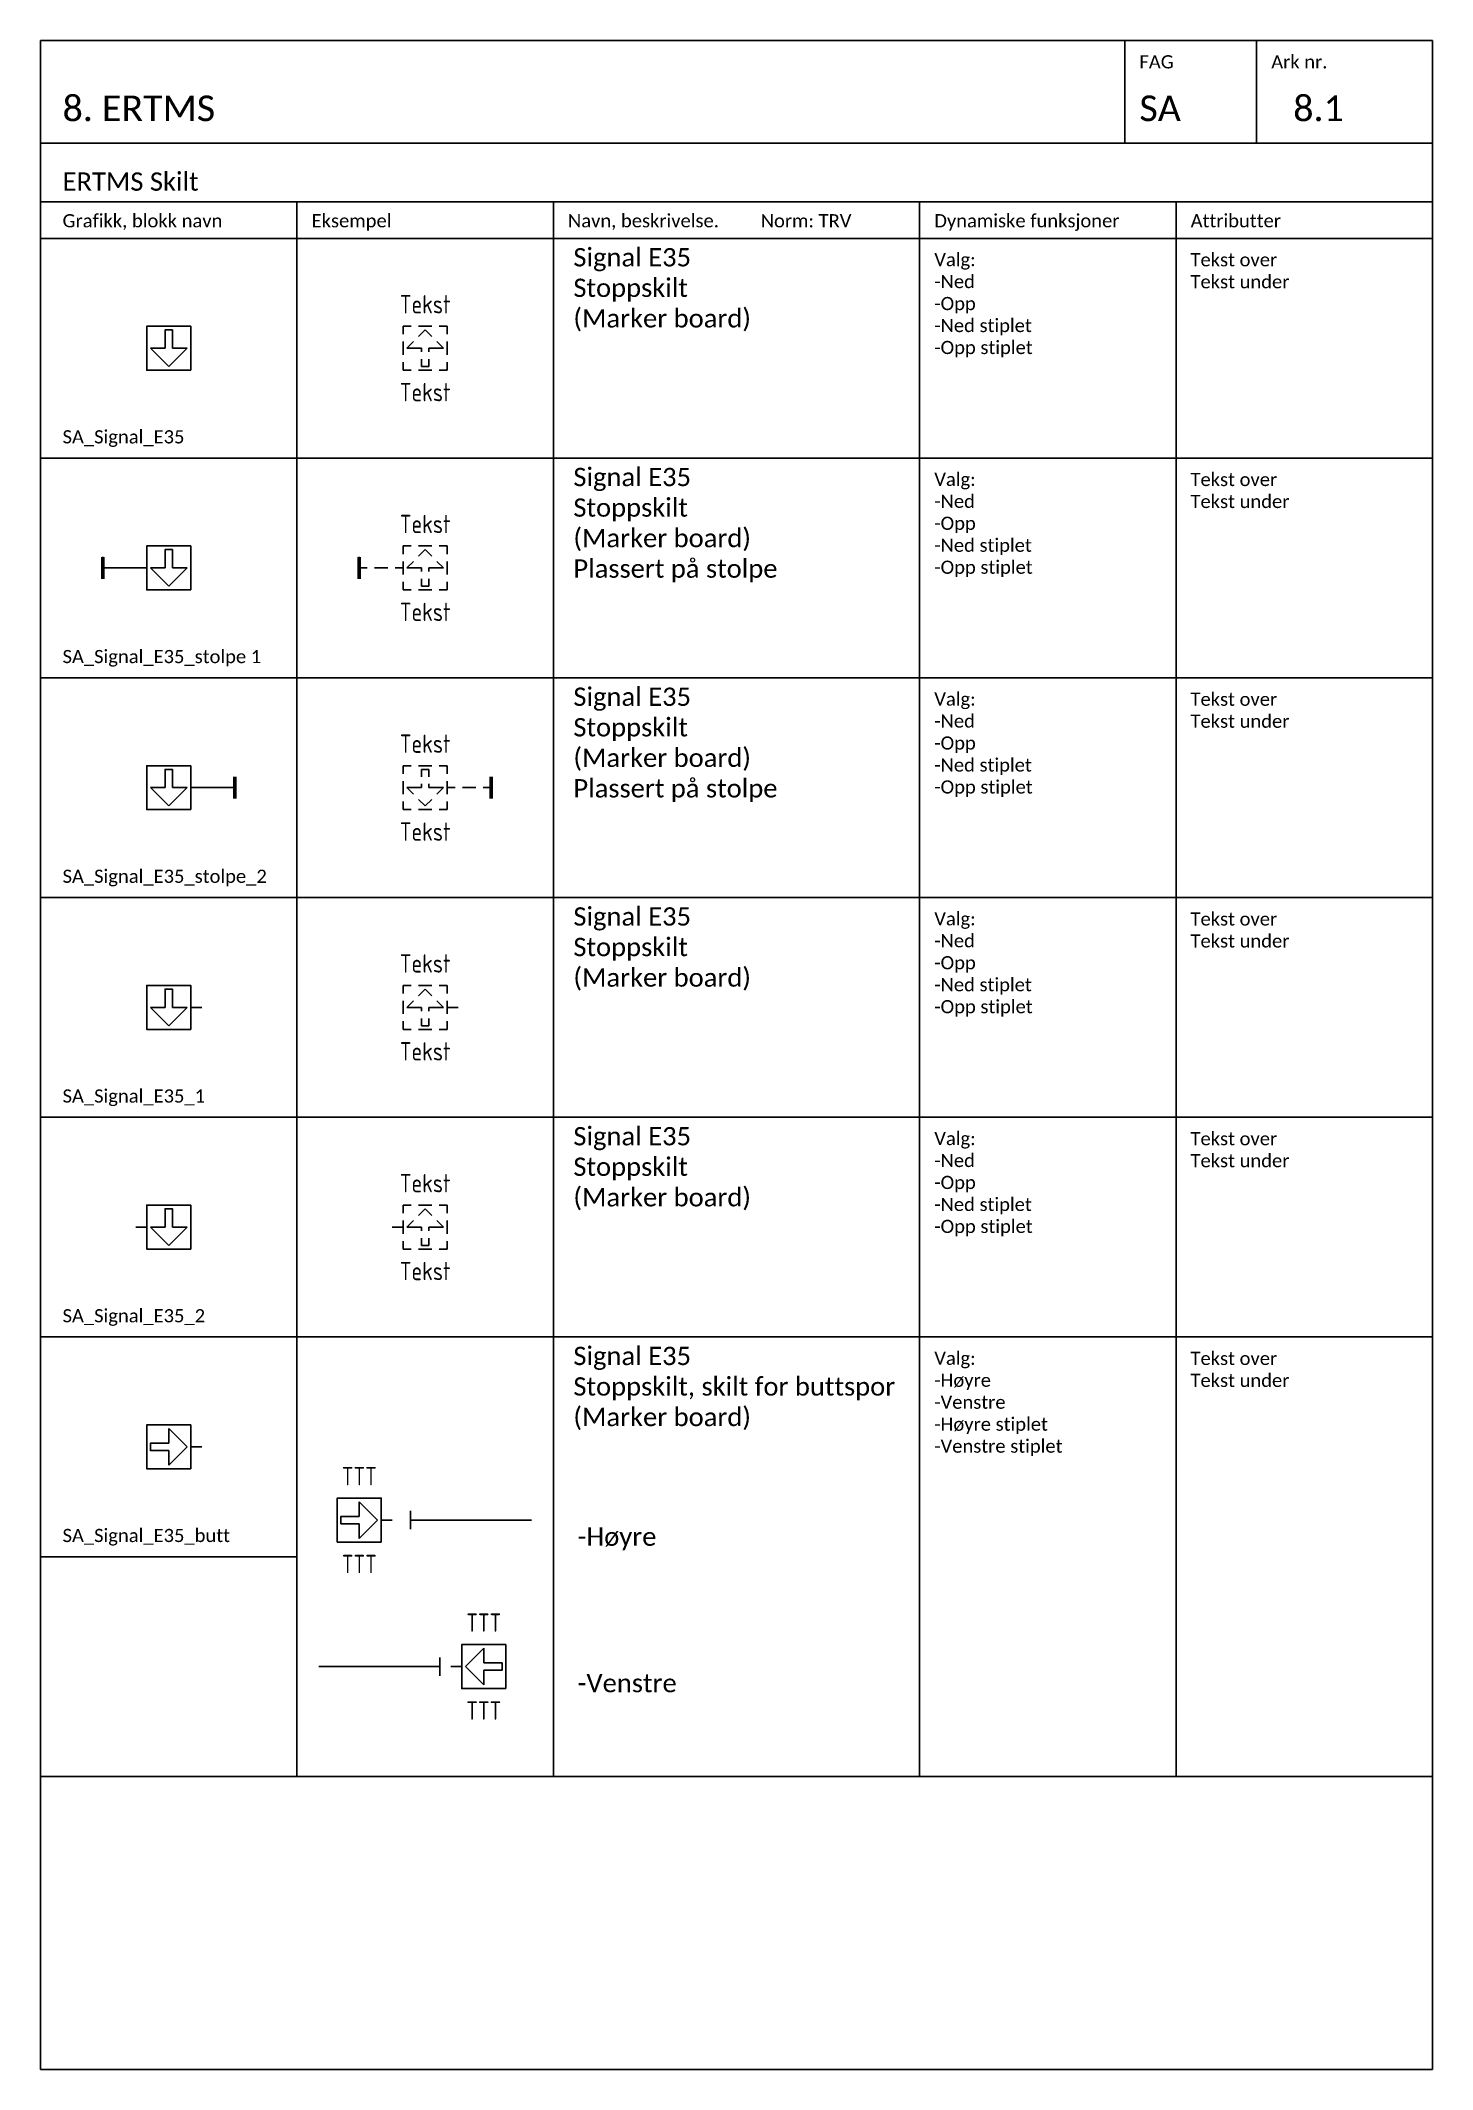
# Model space of a CAD drawing. Header units: millimetres. Extents: x -210 to 2500, y -2763 to 277.
# Drawn here: x 0 to 190, y -2149 to -1872 of the extents above; entities that cross this region are included whole.
import ezdxf
from ezdxf.enums import TextEntityAlignment as Align

# ---------------------------------------------------------------- set-up
doc = ezdxf.new("R2010")
doc.units = ezdxf.units.MM
for name, color, linetype in [('RAMME', 5, 'Continuous'), ('RAMME SYMBOLER', 4, 'Continuous'), ('RAMME TEKST', 7, 'Continuous'), ('SIG-Signaler', 2, 'Continuous'), ('SIG-SPOR enlinje', 5, 'Continuous'), ('SIG_ATT_Tekst25', 2, 'Continuous')]:
    doc.layers.add(name, color=color, linetype=linetype)
doc.styles.add('Calibri', font='calibri.ttf')
doc.styles.add('ISOCP', font='isocp.shx', dxfattribs={"width": 0.9})

msp = doc.modelspace()

# ---------------------------------------------------------------- texts
at = {"layer": 'RAMME TEKST', "linetype": 'ByBlock', "style": 'Calibri'}
for s, height, p in [('FAG', 1.8, (150, -1875.8)), ('Ark nr.', 1.8, (168, -1875.8)), ('8. ERTMS', 3.5, (3, -1883)), ('SA', 3.5, (150, -1883)), ('8.1', 3.5, (171, -1883)), ('ERTMS Skilt', 2.5, (3, -1892.5)), ('Grafikk, blokk navn', 1.8, (3, -1897.5)), ('Eksempel', 1.8, (37, -1897.5)), ('Navn, beskrivelse.         Norm: TRV', 1.8, (72, -1897.5)), ('Dynamiske funksjoner', 1.8, (122, -1897.5)), ('Attributter', 1.8, (157, -1897.5)), ('SA_Signal_E35', 1.8, (3, -1927)), ('SA_Signal_E35_stolpe 1', 1.8, (3, -1957)), ('SA_Signal_E35_stolpe_2', 1.8, (3, -1987)), ('SA_Signal_E35_1', 1.8, (3, -2017)), ('SA_Signal_E35_2', 1.8, (3, -2047)), ('SA_Signal_E35_butt', 1.8, (3, -2077))]:
    msp.add_text(s, height=height, dxfattribs=at).set_placement(p)
at = {"layer": 'RAMME TEKST', "lineweight": -2, "char_height": 2.5, "width": 44.23355, "attachment_point": 1, "style": 'Calibri'}
for s, insert in [('Signal E35\\PStoppskilt\\P(Marker board)', (72.732, -1900.336)), ('Signal E35\\PStoppskilt\\P(Marker board)\\PPlassert på stolpe', (72.732, -1930.336)), ('Signal E35\\PStoppskilt\\P(Marker board)\\PPlassert på stolpe', (72.732, -1960.336)), ('Signal E35\\PStoppskilt\\P(Marker board)', (72.732, -1990.336)), ('Signal E35\\PStoppskilt\\P(Marker board)', (72.732, -2020.336)), ('Signal E35\\PStoppskilt, skilt for buttspor\\P(Marker board)', (72.732, -2050.336)), ('-Høyre', (73.32, -2075.006)), ('-Venstre', (73.32, -2095.006))]:
    msp.add_mtext(s, dxfattribs=dict(at, insert=insert))
at = {"layer": 'RAMME TEKST', "linetype": 'ByBlock', "char_height": 1.8, "width": 33, "attachment_point": 1, "style": 'Calibri'}
for s, insert in [('Valg: \\P-Ned\\P-Opp\\P-Ned stiplet\\P-Opp stiplet', (122, -1901)), ('Valg: \\P-Ned\\P-Opp\\P-Ned stiplet\\P-Opp stiplet', (122, -1931)), ('Valg: \\P-Ned\\P-Opp\\P-Ned stiplet\\P-Opp stiplet', (122, -1961)), ('Valg: \\P-Ned\\P-Opp\\P-Ned stiplet\\P-Opp stiplet', (122, -1991)), ('Valg: \\P-Ned\\P-Opp\\P-Ned stiplet\\P-Opp stiplet', (122, -2021)), ('Valg: \\P-Høyre\\P-Venstre\\P-Høyre stiplet\\P-Venstre stiplet', (122, -2051))]:
    msp.add_mtext(s, dxfattribs=dict(at, insert=insert))
at = {"layer": 'RAMME TEKST', "linetype": 'ByBlock', "lineweight": -2, "char_height": 1.8, "width": 26.77885, "attachment_point": 1, "style": 'Calibri'}
for insert in [(156.971, -1901.025), (156.971, -1931.025), (156.971, -1961.025), (156.971, -1991.025), (156.971, -2021.025), (156.971, -2051.025)]:
    msp.add_mtext('Tekst over\\PTekst under', dxfattribs=dict(at, insert=insert))

# ---------------------------------------------------------------- blocks, each defined once
blk = doc.blocks.new('*U535')
at = {"color": 0, "linetype": 'ByBlock', "lineweight": -2}
for p, q in [((0, 1.5), (0, -1.5)), ((8.5, 0), (6.5, 0)), ((9, -2.5), (6.5, 0)), ((11.5, 0), (9, -2.5)), ((11.5, 0), (9.5, 0))]:
    blk.add_line(p, q, dxfattribs=at)
blk.add_lwpolyline([(12, -3), (6, -3), (6, 3), (12, 3)], close=True, dxfattribs=at)
at = {"color": 0, "linetype": 'ByBlock', "lineweight": -2, "const_width": 0.5}
blk.add_lwpolyline([(0, -1.5), (0, 1.5)], dxfattribs=at)
at = {"color": 0, "linetype": 'ByBlock', "lineweight": -2}
for points in [[(6, 0), (0, 0)], [(8.5, 0), (8.5, 2.5), (9.5, 2.5), (9.5, 0)]]:
    blk.add_lwpolyline(points, dxfattribs=at)
at = {"layer": 'SIG_ATT_Tekst25', "style": 'ISOCP', "width": 0.9}
for tag, p in [('TEKSTOVER', (9, 6)), ('TEKSTUNDER', (9, -6))]:
    blk.add_attdef(tag, text='', height=2.5, dxfattribs=at).set_placement(p, align=Align.MIDDLE_CENTER)
blk = doc.blocks.new('*U536')
at = {"color": 0, "linetype": 'ByBlock', "lineweight": -2}
for p, q in [((-9.5, 0), (-11.5, 0)), ((-9, -2.5), (-11.5, 0)), ((-6.5, 0), (-9, -2.5)), ((-6.5, 0), (-8.5, 0)), ((0, 1.5), (0, -1.5))]:
    blk.add_line(p, q, dxfattribs=at)
blk.add_lwpolyline([(-6, -3), (-12, -3), (-12, 3), (-6, 3)], close=True, dxfattribs=at)
for points in [[(-9.5, 0), (-9.5, 2.5), (-8.5, 2.5), (-8.5, 0)], [(0, 0), (-6, 0)]]:
    blk.add_lwpolyline(points, dxfattribs=at)
at = {"color": 0, "linetype": 'ByBlock', "lineweight": -2, "const_width": 0.5}
blk.add_lwpolyline([(0, -1.5), (0, 1.5)], dxfattribs=at)
at = {"layer": 'SIG_ATT_Tekst25', "style": 'ISOCP', "width": 0.9}
for tag, p in [('TEKSTOVER', (-9, 6)), ('TEKSTUNDER', (-9, -6))]:
    blk.add_attdef(tag, text='', height=2.5, dxfattribs=at).set_placement(p, align=Align.MIDDLE_CENTER)
blk = doc.blocks.new('*U534')
at = {"color": 0, "linetype": 'ByBlock', "lineweight": -2}
for p, q in [((7.1, 3), (6, 3)), ((6, 3), (6, 1.9)), ((9.9, 3), (8.1, 3)), ((10.9, 3), (12, 3)), ((12, 3), (12, 1.9)), ((0, 1.5), (0, -1.5)), ((0, 0), (1.1, 0)), ((2.1, 0), (3.9, 0)), ((4.9, 0), (6, 0)), ((6, 0.9), (6, -0.9)), ((6.5, 0), (7.4, 0.9)), ((8.5, 0), (6.5, 0)), ((9, 2.5), (8.1, 1.6)), ((8.5, -0.5), (8.5, 0)), ((9, 2.5), (9.9, 1.6)), ((9.5, 0), (11.5, 0)), ((9.5, -0.5), (9.5, 0)), ((11.5, 0), (10.6, 0.9)), ((12, 0.9), (12, -0.9)), ((6, -1.9), (6, -3)), ((8.5, -2.5), (8.5, -1.5)), ((9.5, -2.5), (8.5, -2.5)), ((9.5, -2.5), (9.5, -1.5)), ((12, -1.9), (12, -3)), ((6, -3), (7.1, -3)), ((8.1, -3), (9.9, -3)), ((12, -3), (10.9, -3))]:
    blk.add_line(p, q, dxfattribs=at)
at = {"color": 0, "linetype": 'ByBlock', "lineweight": -2, "const_width": 0.5}
blk.add_lwpolyline([(0, -1.5), (0, 1.5)], dxfattribs=at)
at = {"layer": 'SIG_ATT_Tekst25', "style": 'ISOCP', "width": 0.9}
for tag, p in [('TEKSTOVER', (9, 6)), ('TEKSTUNDER', (9, -6))]:
    blk.add_attdef(tag, text='', height=2.5, dxfattribs=at).set_placement(p, align=Align.MIDDLE_CENTER)
blk = doc.blocks.new('*U537')
at = {"color": 0, "linetype": 'ByBlock', "lineweight": -2}
for p, q in [((-10.9, 3), (-12, 3)), ((-12, 3), (-12, 1.9)), ((-8.1, 3), (-9.9, 3)), ((-7.1, 3), (-6, 3)), ((-6, 3), (-6, 1.9)), ((-12, 0.9), (-12, -0.9)), ((-9.5, 0), (-11.5, 0)), ((-11.5, 0), (-10.6, -0.9)), ((-8.5, 2.5), (-9.5, 2.5)), ((-9.5, 2.5), (-9.5, 1.5)), ((-9.5, 0.5), (-9.5, 0)), ((-8.5, 2.5), (-8.5, 1.5)), ((-8.5, 0.5), (-8.5, 0)), ((-8.5, 0), (-6.5, 0)), ((-6.5, 0), (-7.4, -0.9)), ((-6, 0.9), (-6, -0.9)), ((-6, 0), (-4.9, 0)), ((-3.9, 0), (-2.1, 0)), ((-1.1, 0), (0, 0)), ((0, 1.5), (0, -1.5)), ((-12, -1.9), (-12, -3)), ((-9, -2.5), (-9.9, -1.6)), ((-9, -2.5), (-8.1, -1.6)), ((-6, -1.9), (-6, -3)), ((-12, -3), (-10.9, -3)), ((-9.9, -3), (-8.1, -3)), ((-6, -3), (-7.1, -3))]:
    blk.add_line(p, q, dxfattribs=at)
at = {"color": 0, "linetype": 'ByBlock', "lineweight": -2, "const_width": 0.5}
blk.add_lwpolyline([(0, -1.5), (0, 1.5)], dxfattribs=at)
at = {"layer": 'SIG_ATT_Tekst25', "style": 'ISOCP', "width": 0.9}
for tag, p in [('TEKSTOVER', (-9, 6)), ('TEKSTUNDER', (-9, -6))]:
    blk.add_attdef(tag, text='', height=2.5, dxfattribs=at).set_placement(p, align=Align.MIDDLE_CENTER)
blk = doc.blocks.new('*U533')
at = {"color": 0, "linetype": 'ByBlock', "lineweight": -2}
for p, q in [((-0.5, 0), (-2.5, 0)), ((0, -2.5), (-2.5, 0)), ((2.5, 0), (0, -2.5)), ((2.5, 0), (0.5, 0))]:
    blk.add_line(p, q, dxfattribs=at)
blk.add_lwpolyline([(3, -3), (-3, -3), (-3, 3), (3, 3)], close=True, dxfattribs=at)
blk.add_lwpolyline([(-0.5, 0), (-0.5, 2.5), (0.5, 2.5), (0.5, 0)], dxfattribs=at)
at = {"layer": 'SIG_ATT_Tekst25', "style": 'ISOCP', "width": 0.9}
for tag, p in [('TEKSTOVER', (0, 6)), ('TEKSTUNDER', (0, -6))]:
    blk.add_attdef(tag, text='', height=2.5, dxfattribs=at).set_placement(p, align=Align.MIDDLE_CENTER)
blk = doc.blocks.new('*U532')
at = {"color": 0, "linetype": 'ByBlock', "lineweight": -2}
for p, q in [((-1.9, 3), (-3, 3)), ((-3, 3), (-3, 1.9)), ((0.9, 3), (-0.9, 3)), ((1.9, 3), (3, 3)), ((3, 3), (3, 1.9)), ((-3, 0.9), (-3, -0.9)), ((-2.5, 0), (-1.6, 0.9)), ((-0.5, 0), (-2.5, 0)), ((0, 2.5), (-0.9, 1.6)), ((-0.5, -0.5), (-0.5, 0)), ((0, 2.5), (0.9, 1.6)), ((0.5, 0), (2.5, 0)), ((0.5, -0.5), (0.5, 0)), ((2.5, 0), (1.6, 0.9)), ((3, 0.9), (3, -0.9)), ((-3, -1.9), (-3, -3)), ((-0.5, -2.5), (-0.5, -1.5)), ((0.5, -2.5), (-0.5, -2.5)), ((0.5, -2.5), (0.5, -1.5)), ((3, -1.9), (3, -3)), ((-3, -3), (-1.9, -3)), ((-0.9, -3), (0.9, -3)), ((3, -3), (1.9, -3))]:
    blk.add_line(p, q, dxfattribs=at)
at = {"layer": 'SIG_ATT_Tekst25', "style": 'ISOCP', "width": 0.9}
for tag, p in [('TEKSTOVER', (0, 6)), ('TEKSTUNDER', (0, -6))]:
    blk.add_attdef(tag, text='', height=2.5, dxfattribs=at).set_placement(p, align=Align.MIDDLE_CENTER)
blk = doc.blocks.new('*U543')
at = {"color": 0, "linetype": 'ByBlock', "lineweight": -2}
for p, q in [((-5, 0), (-7, 0)), ((-4.5, -2.5), (-7, 0)), ((-2, 0), (-4.5, -2.5)), ((-2, 0), (-4, 0))]:
    blk.add_line(p, q, dxfattribs=at)
blk.add_lwpolyline([(-1.5, -3), (-7.5, -3), (-7.5, 3), (-1.5, 3)], close=True, dxfattribs=at)
for points in [[(-5, 0), (-5, 2.5), (-4, 2.5), (-4, 0)], [(0, 0), (-1.5, 0)]]:
    blk.add_lwpolyline(points, dxfattribs=at)
at = {"layer": 'SIG_ATT_Tekst25', "style": 'ISOCP', "width": 0.9}
for tag, p in [('TEKSTOVER', (-4.5, 6)), ('TEKSTUNDER', (-4.5, -6))]:
    blk.add_attdef(tag, text='', height=2.5, dxfattribs=at).set_placement(p, align=Align.MIDDLE_CENTER)
blk = doc.blocks.new('*U542')
at = {"color": 0, "linetype": 'ByBlock', "lineweight": -2}
for p, q in [((-6.4, 3), (-7.5, 3)), ((-7.5, 3), (-7.5, 1.9)), ((-3.6, 3), (-5.4, 3)), ((-2.6, 3), (-1.5, 3)), ((-1.5, 3), (-1.5, 1.9)), ((-7.5, 0.9), (-7.5, -0.9)), ((-7, 0), (-6.1, 0.9)), ((-5, 0), (-7, 0)), ((-4.5, 2.5), (-5.4, 1.6)), ((-5, -0.5), (-5, 0)), ((-4.5, 2.5), (-3.6, 1.6)), ((-4, 0), (-2, 0)), ((-4, -0.5), (-4, 0)), ((-2, 0), (-2.9, 0.9)), ((-1.5, 0.9), (-1.5, -0.9)), ((-7.5, -1.9), (-7.5, -3)), ((-5, -2.5), (-5, -1.5)), ((-4, -2.5), (-5, -2.5)), ((-4, -2.5), (-4, -1.5)), ((-1.5, -1.9), (-1.5, -3)), ((-7.5, -3), (-6.4, -3)), ((-5.4, -3), (-3.6, -3)), ((-1.5, -3), (-2.6, -3))]:
    blk.add_line(p, q, dxfattribs=at)
blk.add_lwpolyline([(0, 0), (-1.5, 0)], dxfattribs=at)
at = {"layer": 'SIG_ATT_Tekst25', "style": 'ISOCP', "width": 0.9}
for tag, p in [('TEKSTOVER', (-4.5, 6)), ('TEKSTUNDER', (-4.5, -6))]:
    blk.add_attdef(tag, text='', height=2.5, dxfattribs=at).set_placement(p, align=Align.MIDDLE_CENTER)
blk = doc.blocks.new('*U541')
at = {"color": 0, "linetype": 'ByBlock', "lineweight": -2}
for p, q in [((4, 0), (2, 0)), ((4.5, -2.5), (2, 0)), ((7, 0), (4.5, -2.5)), ((7, 0), (5, 0))]:
    blk.add_line(p, q, dxfattribs=at)
blk.add_lwpolyline([(7.5, -3), (1.5, -3), (1.5, 3), (7.5, 3)], close=True, dxfattribs=at)
for points in [[(1.5, 0), (0, 0)], [(4, 0), (4, 2.5), (5, 2.5), (5, 0)]]:
    blk.add_lwpolyline(points, dxfattribs=at)
at = {"layer": 'SIG_ATT_Tekst25', "style": 'ISOCP', "width": 0.9}
for tag, p in [('TEKSTOVER', (4.5, 6)), ('TEKSTUNDER', (4.5, -6))]:
    blk.add_attdef(tag, text='', height=2.5, dxfattribs=at).set_placement(p, align=Align.MIDDLE_CENTER)
blk = doc.blocks.new('*U540')
at = {"color": 0, "linetype": 'ByBlock', "lineweight": -2}
for p, q in [((2.6, 3), (1.5, 3)), ((1.5, 3), (1.5, 1.9)), ((5.4, 3), (3.6, 3)), ((6.4, 3), (7.5, 3)), ((7.5, 3), (7.5, 1.9)), ((1.5, 0.9), (1.5, -0.9)), ((2, 0), (2.9, 0.9)), ((4, 0), (2, 0)), ((4.5, 2.5), (3.6, 1.6)), ((4, -0.5), (4, 0)), ((4.5, 2.5), (5.4, 1.6)), ((5, 0), (7, 0)), ((5, -0.5), (5, 0)), ((7, 0), (6.1, 0.9)), ((7.5, 0.9), (7.5, -0.9)), ((1.5, -1.9), (1.5, -3)), ((4, -2.5), (4, -1.5)), ((5, -2.5), (4, -2.5)), ((5, -2.5), (5, -1.5)), ((7.5, -1.9), (7.5, -3)), ((1.5, -3), (2.6, -3)), ((3.6, -3), (5.4, -3)), ((7.5, -3), (6.4, -3))]:
    blk.add_line(p, q, dxfattribs=at)
blk.add_lwpolyline([(1.5, 0), (0, 0)], dxfattribs=at)
at = {"layer": 'SIG_ATT_Tekst25', "style": 'ISOCP', "width": 0.9}
for tag, p in [('TEKSTOVER', (4.5, 6)), ('TEKSTUNDER', (4.5, -6))]:
    blk.add_attdef(tag, text='', height=2.5, dxfattribs=at).set_placement(p, align=Align.MIDDLE_CENTER)
blk = doc.blocks.new('*U538')
at = {"color": 0, "linetype": 'ByBlock', "lineweight": -2}
for p, q in [((0, 2.5), (0, 0.5)), ((0, 2.5), (2.5, 0)), ((4.5, 0), (3, 0)), ((2.5, 0), (0, -2.5)), ((0, -0.5), (0, -2.5))]:
    blk.add_line(p, q, dxfattribs=at)
blk.add_lwpolyline([(3, -3), (-3, -3), (-3, 3), (3, 3)], close=True, dxfattribs=at)
blk.add_lwpolyline([(0, -0.5), (-2.5, -0.5), (-2.5, 0.5), (0, 0.5)], dxfattribs=at)
at = {"layer": 'SIG_ATT_Tekst25', "style": 'ISOCP', "width": 0.9}
for tag, p in [('TEKSTOVER', (0, 6)), ('TEKSTUNDER', (0, -6))]:
    blk.add_attdef(tag, text='', height=2.5, dxfattribs=at).set_placement(p, align=Align.MIDDLE_CENTER)
blk = doc.blocks.new('*U539')
at = {"color": 0, "linetype": 'ByBlock', "lineweight": -2}
for p, q in [((-4.5, 0), (-3, 0)), ((0, 2.5), (-2.5, 0)), ((0, 2.5), (0, 0.5)), ((-2.5, 0), (0, -2.5)), ((0, -0.5), (0, -2.5))]:
    blk.add_line(p, q, dxfattribs=at)
blk.add_lwpolyline([(3, -3), (-3, -3), (-3, 3), (3, 3)], close=True, dxfattribs=at)
blk.add_lwpolyline([(0, -0.5), (2.5, -0.5), (2.5, 0.5), (0, 0.5)], dxfattribs=at)
at = {"layer": 'SIG_ATT_Tekst25', "style": 'ISOCP', "width": 0.9}
for tag, p in [('TEKSTOVER', (0, 6)), ('TEKSTUNDER', (0, -6))]:
    blk.add_attdef(tag, text='', height=2.5, dxfattribs=at).set_placement(p, align=Align.MIDDLE_CENTER)

# ---------------------------------------------------------------- linework, layer by layer
at = {"layer": 'RAMME'}
msp.add_lwpolyline([(190, -1872), (0, -1872), (0, -2149), (190, -2149)], close=True, dxfattribs=at)
msp.add_lwpolyline([(0, -1886), (190, -1886)], dxfattribs=at)
at = {"layer": 'RAMME SYMBOLER'}
for p, q in [((148, -1886), (148, -1872)), ((166, -1886), (166, -1872)), ((0, -1894), (190, -1894)), ((35, -1894), (35, -2109)), ((70, -1894), (70, -2109)), ((120, -1894), (120, -2109)), ((155, -1894), (155, -2109)), ((0, -1899), (190, -1899)), ((0, -1929), (190, -1929)), ((0, -1959), (190, -1959)), ((0, -1989), (190, -1989)), ((0, -2019), (190, -2019)), ((0, -2049), (190, -2049)), ((0, -2079), (35, -2079)), ((0, -2109), (190, -2109))]:
    msp.add_line(p, q, dxfattribs=at)
at = {"layer": 'SIG-SPOR enlinje'}
for p, q in [((50.5, -2072.75), (50.5, -2075.25)), ((50.5, -2074), (67, -2074)), ((54.5, -2094), (38, -2094)), ((54.5, -2092.75), (54.5, -2095.25))]:
    msp.add_line(p, q, dxfattribs=at)

# ---------------------------------------------------------------- block references
at = {"layer": 'SIG-Signaler', "lineweight": -2}
for name, p, values in [('*U532', (52.5, -1914), {'TEKSTOVER': 'Tekst', 'TEKSTUNDER': 'Tekst'}), ('*U534', (43.5, -1944), {'TEKSTOVER': 'Tekst', 'TEKSTUNDER': 'Tekst'}), ('*U537', (61.5, -1974), {'TEKSTOVER': 'Tekst', 'TEKSTUNDER': 'Tekst'}), ('*U542', (57, -2004), {'TEKSTOVER': 'Tekst', 'TEKSTUNDER': 'Tekst'}), ('*U540', (48, -2034), {'TEKSTOVER': 'Tekst', 'TEKSTUNDER': 'Tekst'}), ('*U538', (43.509, -2074), {'TEKSTOVER': 'TTT', 'TEKSTUNDER': 'TTT'}), ('*U539', (60.5, -2094), {'TEKSTOVER': 'TTT', 'TEKSTUNDER': 'TTT'})]:
    msp.add_blockref(name, p, dxfattribs=at).add_auto_attribs(values)
for name, p in [('*U533', (17.5, -1914)), ('*U535', (8.5, -1944)), ('*U536', (26.5, -1974)), ('*U543', (22, -2004)), ('*U541', (13, -2034)), ('*U538', (17.5, -2064))]:
    msp.add_blockref(name, p, dxfattribs=at)

msp.set_redraw_order([(e.dxf.handle, doc.entitydb.next_handle()) for e in msp.query("TEXT MTEXT ATTDEF DIMENSION ARC_DIMENSION")])  # texts and dimensions are drawn at this point

doc.saveas('drawing.dxf')
